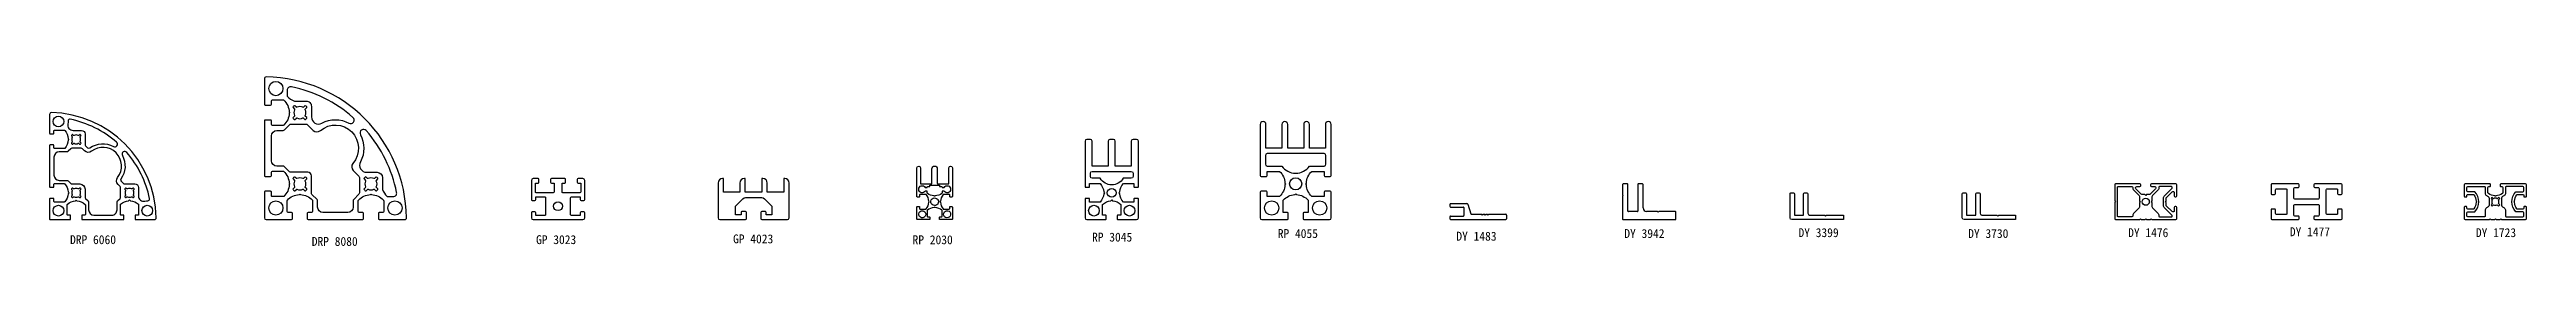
# Model space of a CAD drawing. Extents: x 2157 to 12417, y 247 to 1676.
# Drawn here: x 11023 to 12417, y 1501 to 1596 of the extents above; entities that cross this region are included whole.
import ezdxf

# ---------------------------------------------------------------- set-up
doc = ezdxf.new("R2010")
doc.units = 0
doc.header["$LTSCALE"] = 8
doc.layers.get('0').update_dxf_attribs({"linetype": 'CONTINUOUS'})
for name, color, linetype in [('3', 3, 'CONTINUOUS'), ('AM_4', 3, 'CONTINUOUS'), ('외형선', 3, 'CONTINUOUS'), ('치수', 7, 'CONTINUOUS')]:
    doc.layers.add(name, color=color, linetype=linetype)
doc.layers.add('AM_0', color=7, linetype='CONTINUOUS', lineweight=30)
doc.styles.add('궁서체', font='')
doc.styles.get('궁서체').set_extended_font_data('GungsuhChe')

msp = doc.modelspace()

# ---------------------------------------------------------------- texts
at = {"layer": 'AM_0', "color": 7, "style": '궁서체'}
for s, p in [('DRP 6060', (11034.50867432607, 1502.29474192777)), ('DRP 8080', (11170.50867146736, 1501.294744176078)), ('GP 3023', (11296.71679146331, 1502.294742823036)), ('GP 4023', (11407.57803898226, 1502.725327701546)), ('RP 2030', (11508.57804787601, 1502.225331141031)), ('RP 3045', (11609.57804329457, 1503.725326999302)), ('RP 4055', (11714.07803719911, 1505.725327650101)), ('DY 1483', (11814.5780455841, 1504.225328707231)), ('DY 3942', (11909.07804162644, 1505.725330955539)), ('DY 3399', (12007.07803891682, 1506.225332012669)), ('DY 3730', (12102.57804148853, 1505.725328683603)), ('DY 1476', (12192.57804304315, 1506.225329740733)), ('DY 1477', (12283.57804407764, 1506.725332395372)), ('DY 1723', (12388.25546983506, 1506.225332395372))]:
    msp.add_text(s, height=5, dxfattribs=at).set_placement(p)

# ---------------------------------------------------------------- linework, layer by layer
at = {"color": 7}
for p, q in [((11908.14053624644, 1535.757643887946), (11908.14053624644, 1529.857643887945)), ((11910.84053624644, 1536.057643887945), (11908.44053624644, 1536.057643887945)), ((11911.14053624644, 1520.857643887945), (11911.14053624644, 1535.757643887946)), ((11916.64053624644, 1535.757643887946), (11916.64053624644, 1520.857643887945)), ((11919.34053624644, 1536.057643887945), (11916.94053624644, 1536.057643887946)), ((11919.64053624644, 1522.557643887945), (11919.64053624644, 1535.757643887946)), ((11908.14053624644, 1529.857643887945), (11908.44053624644, 1529.557643887945)), ((11908.44053624644, 1529.557643887945), (11908.14053624644, 1529.257643887946)), ((11908.14053624644, 1529.257643887946), (11908.14053624644, 1516.357643887945)), ((11916.34053624644, 1520.557643887945), (11911.44053624644, 1520.557643887945)), ((11927.84053624644, 1520.557643887945), (11921.64053624644, 1520.557643887945)), ((11928.14053624644, 1520.257643887946), (11927.84053624644, 1520.557643887945)), ((11928.44053624644, 1520.557643887945), (11928.14053624644, 1520.257643887946)), ((11937.84053624644, 1520.557643887945), (11928.44053624644, 1520.557643887945)), ((11938.14053624644, 1516.357643887945), (11938.14053624644, 1520.257643887946)), ((11908.44053624644, 1516.057643887945), (11937.84053624644, 1516.057643887945))]:
    msp.add_line(p, q, dxfattribs=at)
for points in [[(11144.32806545853, 1571.907643803988, 0.414213562373095), (11143.82806545853, 1571.407643803988), (11143.82806545853, 1556.057643803987), (11143.82806545853, 1540.707643803987, 0.414213562373095), (11144.32806545853, 1540.207643803987), (11147.32806545853, 1540.207643803987, 0.414213562373095), (11147.82806545853, 1540.707643803987), (11147.82806545853, 1542.707643803986, -0.4142135623730973), (11148.32806545853, 1543.207643803986), (11154.39251102263, 1543.207643803987, -0.1869784904246354), (11154.72942466508, 1543.077088248431, -0.2025331344082343), (11157.82317155088, 1536.362537711633), (11158.12806545852, 1536.057643803988), (11157.82317155088, 1535.752749896343, -0.2025331344082592), (11154.72942466508, 1529.038199359543, -0.1869784904246354), (11154.39251102263, 1528.907643803989), (11148.32806545853, 1528.907643803988, -0.4142135623731213), (11147.82806545853, 1529.407643803989), (11147.82806545853, 1531.407643803987, 0.414213562373095), (11147.32806545853, 1531.907643803988), (11144.32806545853, 1531.907643803988, 0.414213562373095), (11143.82806545853, 1531.407643803988), (11143.82806545853, 1517.057643803987, 0.414213562373095), (11144.82806545853, 1516.057643803987), (11159.17806545853, 1516.057643803987, 0.414213562373095), (11159.67806545853, 1516.557643803987), (11159.67806545853, 1519.557643803987, 0.414213562373095), (11159.17806545853, 1520.057643803987), (11157.17806545853, 1520.057643803987, -0.4142135623731213), (11156.67806545853, 1520.557643803987), (11156.67806545853, 1526.622089368093, -0.1869784904246354), (11156.80862101408, 1526.959003010543, -0.2025331344082593), (11163.52317155088, 1530.052749896342), (11163.82806545853, 1530.357643803987), (11164.13295936617, 1530.052749896342, -0.2025331344082343), (11170.84750990297, 1526.959003010543, -0.1869784904246354), (11170.97806545853, 1526.622089368093), (11170.97806545852, 1520.557643803987, -0.4142135623730974), (11170.47806545852, 1520.057643803987), (11168.47806545853, 1520.057643803987, 0.414213562373095), (11167.97806545853, 1519.557643803987), (11167.97806545852, 1516.557643803987, 0.414213562373095), (11168.47806545852, 1516.057643803987), (11183.82806545853, 1516.057643803987), (11199.17806545853, 1516.057643803987, 0.414213562373095), (11199.67806545853, 1516.557643803987), (11199.67806545852, 1519.557643803987, 0.414213562373095), (11199.17806545852, 1520.057643803987), (11197.17806545853, 1520.057643803987, -0.4142135623730974), (11196.67806545853, 1520.557643803987), (11196.67806545852, 1526.622089368093, -0.1869784904246354), (11196.80862101408, 1526.959003010543, -0.2025331344082343), (11203.52317155088, 1530.052749896342), (11203.82806545852, 1530.357643803987), (11204.13295936617, 1530.052749896342, -0.2025331344082592), (11210.84750990297, 1526.959003010543, -0.1869784904246354), (11210.97806545852, 1526.622089368093), (11210.97806545852, 1520.557643803987, -0.4142135623731213), (11210.47806545852, 1520.057643803987), (11208.47806545852, 1520.057643803987, 0.414213562373095), (11207.97806545852, 1519.557643803987), (11207.97806545852, 1516.557643803987, 0.414213562373095), (11208.47806545852, 1516.057643803987), (11222.82173609105, 1516.057643803987, 0.4179260493490063), (11223.82165597248, 1517.070302031835, 0.4068176370931854), (11144.84072368637, 1596.051234317937, 0.4179260493489378), (11143.82806545853, 1595.051314436513), (11143.82806545853, 1580.707643803987, 0.4142135623730841), (11144.32806545853, 1580.207643803987), (11147.32806545853, 1580.207643803987, 0.414213562373095), (11147.82806545853, 1580.707643803987), (11147.82806545853, 1582.707643803986, -0.4142135623730973), (11148.32806545853, 1583.207643803986), (11154.39251102263, 1583.207643803987, -0.1869784904246354), (11154.72942466508, 1583.077088248431, -0.2025331344082343), (11157.82317155088, 1576.362537711632), (11158.12806545852, 1576.057643803988), (11157.82317155088, 1575.752749896342, -0.2025331344082592), (11154.72942466508, 1569.038199359543, -0.1869784904246354), (11154.39251102263, 1568.907643803987), (11148.32806545853, 1568.907643803989, -0.4142135623731213), (11147.82806545853, 1569.407643803988), (11147.82806545853, 1571.407643803988, 0.414213562373095), (11147.32806545853, 1571.907643803987)], [(11167.32806545853, 1582.557643803989, -0.4142135623731052), (11170.32806545853, 1579.557643803988), (11170.32806545853, 1573.657359710785, 0.5678444802656724), (11176.22806545852, 1570.137416529426, -0.2530365707969985), (11191.4479130768, 1570.126685074603, 0.8957970922624391), (11193.71315966612, 1573.39417121801, 0.1291950455075969), (11159.08188399025, 1590.51112606104, 0.4747192693294345), (11156.68046771309, 1588.551823896381), (11156.68046771309, 1585.490565082315, 0.1870809625309002), (11156.81115672724, 1585.153505153334, 0.1269608700319652), (11160.78668419337, 1582.557643803988)], [(11062.81190632993, 1518.857643893745), (11062.81190632993, 1524.289995181646, -0.2142556902032036), (11062.97976347279, 1524.663734559353, -0.1658533871155643), (11067.44400339923, 1526.53974096304), (11067.96190632993, 1527.057643893745), (11068.47980926064, 1526.53974096304, -0.1658533871155503), (11072.94404918707, 1524.663734559353, -0.2142556902041917), (11073.11190632993, 1524.289995181645), (11073.11190632993, 1518.857643893744, -0.4142135623738718), (11072.81190632993, 1518.557643893745), (11071.41190632993, 1518.557643893744, 0.4142135623739829), (11071.11190632993, 1518.257643893744), (11071.11190632993, 1516.357643893744, 0.414213562373872), (11071.41190632993, 1516.057643893745), (11081.95343114494, 1516.057643893744, 0.419186850947289), (11082.95328749774, 1517.074593046287, 0.4043190007470432), (11023.97885548247, 1576.049025061551, 0.4191868509473603), (11022.96190632993, 1575.049168708755), (11022.96190632993, 1574.057643893744), (11022.96190632993, 1564.507643893744, 0.414213562373872), (11023.26190632993, 1564.207643893745), (11025.16190632993, 1564.207643893744, 0.414213562373761), (11025.46190632993, 1564.507643893744), (11025.46190632993, 1565.907643893744, -0.414213562373872), (11025.76190632993, 1566.207643893743), (11031.28332531363, 1566.207643893744, -0.2109773809393193), (11031.50505110461, 1566.109727227078, -0.1763545047419707), (11033.45565089515, 1561.363899328531), (11033.76190632993, 1561.057643893744), (11033.45565089515, 1560.751388458958, -0.1763545047419888), (11031.50505110461, 1556.005560560411, -0.2109773809393192), (11031.28332531363, 1555.907643893744), (11025.76190632993, 1555.907643893744, -0.4142135623739829), (11025.46190632993, 1556.207643893744), (11025.46190632993, 1557.607643893744, 0.414213562373872), (11025.16190632993, 1557.907643893743), (11023.26190632993, 1557.907643893744, 0.414213562373872), (11022.96190632993, 1557.607643893744), (11022.96190632993, 1534.507643893745, 0.414213562373872), (11023.26190632993, 1534.207643893746), (11025.16190632993, 1534.207643893744, 0.4142135623743159), (11025.46190632993, 1534.507643893745), (11025.46190632993, 1535.907643893744, -0.4142135623743159), (11025.76190632993, 1536.207643893744), (11031.19425761783, 1536.207643893745, -0.2142556902037772), (11031.56799699554, 1536.039786750887, -0.1658533871155741), (11033.44400339923, 1531.575546824448), (11033.96190632993, 1531.057643893745), (11033.44400339923, 1530.53974096304, -0.1658533871155886), (11031.56799699554, 1526.075501036602, -0.2142556902039813), (11031.19425761783, 1525.907643893745), (11025.76190632993, 1525.907643893745, -0.4142135623744268), (11025.46190632993, 1526.207643893745), (11025.46190632993, 1527.607643893745, 0.414213562373317), (11025.16190632993, 1527.907643893744), (11023.26190632993, 1527.907643893745, 0.4142135623739829), (11022.96190632993, 1527.607643893745), (11022.96190632993, 1516.357643893744, 0.414213562373095), (11023.26190632993, 1516.057643893744), (11034.51190632993, 1516.057643893744, 0.414213562374427), (11034.81190632993, 1516.357643893744), (11034.81190632993, 1518.257643893744, 0.414213562374427), (11034.51190632993, 1518.557643893744), (11033.11190632993, 1518.557643893744, -0.414213562373761), (11032.81190632993, 1518.857643893744), (11032.81190632993, 1524.379062877436, -0.2109773809397431), (11032.9098229966, 1524.600788668424, -0.1763545047419909), (11037.65565089515, 1526.551388458957), (11037.96190632993, 1526.857643893744), (11038.26816176472, 1526.551388458957, -0.1763545047419909), (11043.01398966326, 1524.600788668424, -0.2109773809398419), (11043.11190632993, 1524.379062877436), (11043.11190632993, 1518.857643893744, -0.414213562373761), (11042.81190632993, 1518.557643893744), (11041.41190632993, 1518.557643893744, 0.4142135623743159), (11041.11190632993, 1518.257643893744), (11041.11190632993, 1516.357643893744, 0.4142135623744268), (11041.41190632993, 1516.057643893744), (11064.51190632993, 1516.057643893744, 0.414213562373095), (11064.81190632993, 1516.357643893744), (11064.81190632993, 1518.257643893744, 0.4142135623720961), (11064.51190632993, 1518.557643893746), (11063.11190632993, 1518.557643893745, -0.4142135623729841)], [(11043.27455007381, 1557.480534055805), (11044.41453798268, 1556.340546146932, 0.3664627878540923), (11045.70240487987, 1556.233578184832, -0.2875545271744487), (11058.95844009653, 1557.025395841436, 0.8980265101337889), (11060.66149159009, 1559.474130062161, 0.1282477330326162), (11034.65748036694, 1572.355632738328, 0.4906960488888267), (11033.45528327173, 1571.327476759175, -0.07117502644495927), (11033.31055511495, 1569.776255516048, 0.4848869415930696), (11036.22799990678, 1566.077316400939), (11040.98165685499, 1566.077316400939, -0.414213562373095), (11042.98165685499, 1564.077316400939), (11042.98165685499, 1558.187640836992, 0.1989123673796709)], [(11040.57820141775, 1562.966832200986, 0.4142135632096797), (11040.57820141816, 1563.391096270303), (11040.29535870531, 1563.673938983294, 0.4142135630106825), (11039.87109463614, 1563.673938983756), (11039.50571953543, 1563.308563881248, -0.3316792671941114), (11039.15090737513, 1563.256797484223, 0.2530245124869323), (11036.77290528274, 1563.256797483143, -0.3316792675281469), (11036.41809312213, 1563.308563880102), (11036.05271802269, 1563.673938981566, 0.4142135632096797), (11035.62845395337, 1563.673938981972), (11035.34561124038, 1563.39109626912, 0.4142135630106672), (11035.34561123992, 1562.966832199947), (11035.71098634243, 1562.601457099245, -0.331679267194074), (11035.76275273945, 1562.246644938941, 0.2530245124869276), (11035.76275274053, 1559.86864284655, -0.3316792675281098), (11035.71098634357, 1559.513830685944), (11035.34561124211, 1559.148455586501, 0.4142135632097034), (11035.3456112417, 1558.724191517183), (11035.62845395456, 1558.441348804193, 0.4142135630106632), (11036.05271802373, 1558.441348803731), (11036.41809312443, 1558.806723906239, -0.3316792671941052), (11036.77290528474, 1558.858490303265, 0.2530245124869283), (11039.15090737713, 1558.858490304343, -0.3316792675281018), (11039.50571953773, 1558.806723907385), (11039.87109463718, 1558.441348805921, 0.4142135632096995), (11040.29535870649, 1558.441348805515), (11040.57820141948, 1558.724191518367, 0.4142135630106822), (11040.57820141994, 1559.14845558754), (11040.21282631744, 1559.513830688242, -0.3316792671941091), (11040.16105992041, 1559.868642848546, 0.2530245124869268), (11040.16105991933, 1562.246644940937, -0.3316792675281755), (11040.21282631629, 1562.601457101543)], [(11212.92392680787, 1529.0407350727, 0.1870809625308779), (11213.26098673685, 1528.910046058557), (11216.32224555092, 1528.910046058557, 0.4747192693294285), (11218.28154771558, 1531.311462335708, 0.129195045507598), (11201.16459287255, 1565.942738011586, 0.8957970922624465), (11197.89710672914, 1563.67749142226, -0.2530365707970001), (11197.90783818396, 1548.457643803987, 0.5678444802656641), (11201.42778136532, 1542.557643803987), (11207.32806545853, 1542.557643803987, -0.414213562373087), (11210.32806545853, 1539.557643803987), (11210.32806545853, 1533.016262538838, 0.1269608700320878)], [(11076.67369551949, 1526.441644488876, -0.0711750264451315), (11078.22482117613, 1526.587393525947, 0.4906960488886561), (11079.25218572569, 1527.790267025318, 0.1280804968551451), (11066.37839249835, 1553.7572291539, 0.8980265101340433), (11063.92965827762, 1552.05417766034, -0.2875545271744591), (11063.13784062102, 1538.798142443682, 0.3664627878541379), (11063.24480858312, 1537.510275546491), (11064.35708298437, 1536.398001145237, 0.1990834164773832), (11065.06484789968, 1536.105108142994), (11070.96839275655, 1536.108993468149, -0.414213562372862), (11072.96970859165, 1534.110310169535), (11072.9728371355, 1529.356654250825, 0.484886941593374)], [(11040.57820141775, 1532.966832200986, 0.4142135632096797), (11040.57820141816, 1533.391096270303), (11040.29535870531, 1533.673938983294, 0.4142135630106825), (11039.87109463614, 1533.673938983756), (11039.50571953543, 1533.308563881248, -0.3316792671941114), (11039.15090737513, 1533.256797484223, 0.2530245124869323), (11036.77290528274, 1533.256797483143, -0.3316792675281469), (11036.41809312213, 1533.308563880102), (11036.05271802269, 1533.673938981566, 0.4142135632096797), (11035.62845395337, 1533.673938981972), (11035.34561124038, 1533.39109626912, 0.4142135630106672), (11035.34561123992, 1532.966832199947), (11035.71098634243, 1532.601457099245, -0.331679267194074), (11035.76275273945, 1532.246644938941, 0.2530245124869276), (11035.76275274053, 1529.86864284655, -0.3316792675281098), (11035.71098634357, 1529.513830685944), (11035.34561124211, 1529.148455586501, 0.4142135632097034), (11035.3456112417, 1528.724191517183), (11035.62845395456, 1528.441348804193, 0.4142135630106632), (11036.05271802373, 1528.441348803731), (11036.41809312443, 1528.806723906239, -0.3316792671941052), (11036.77290528474, 1528.858490303265, 0.2530245124869283), (11039.15090737713, 1528.858490304343, -0.3316792675281018), (11039.50571953773, 1528.806723907385), (11039.87109463718, 1528.441348805921, 0.4142135632096995), (11040.29535870649, 1528.441348805515), (11040.57820141948, 1528.724191518367, 0.4142135630106822), (11040.57820141994, 1529.14845558754), (11040.21282631744, 1529.513830688242, -0.3316792671941091), (11040.16105992041, 1529.868642848546, 0.2530245124869268), (11040.16105991933, 1532.246644940937, -0.3316792675281755), (11040.21282631629, 1532.601457101543)], [(11070.57820141775, 1532.966832200986, 0.4142135632096797), (11070.57820141816, 1533.391096270303), (11070.29535870531, 1533.673938983294, 0.4142135630106825), (11069.87109463614, 1533.673938983756), (11069.50571953543, 1533.308563881248, -0.3316792671941114), (11069.15090737513, 1533.256797484223, 0.2530245124869323), (11066.77290528274, 1533.256797483143, -0.3316792675281469), (11066.41809312213, 1533.308563880102), (11066.05271802269, 1533.673938981566, 0.4142135632096797), (11065.62845395337, 1533.673938981972), (11065.34561124038, 1533.39109626912, 0.4142135630106672), (11065.34561123992, 1532.966832199947), (11065.71098634243, 1532.601457099245, -0.331679267194074), (11065.76275273945, 1532.246644938941, 0.2530245124869276), (11065.76275274053, 1529.86864284655, -0.3316792675281098), (11065.71098634357, 1529.513830685944), (11065.34561124211, 1529.148455586501, 0.4142135632097034), (11065.3456112417, 1528.724191517183), (11065.62845395456, 1528.441348804193, 0.4142135630106632), (11066.05271802373, 1528.441348803731), (11066.41809312443, 1528.806723906239, -0.3316792671941052), (11066.77290528474, 1528.858490303265, 0.2530245124869283), (11069.15090737713, 1528.858490304343, -0.3316792675281018), (11069.50571953773, 1528.806723907385), (11069.87109463718, 1528.441348805921, 0.4142135632096995), (11070.29535870649, 1528.441348805515), (11070.57820141948, 1528.724191518367, 0.4142135630106822), (11070.57820141994, 1529.14845558754), (11070.21282631744, 1529.513830688242, -0.3316792671941091), (11070.16105992041, 1529.868642848546, 0.2530245124869268), (11070.16105991933, 1532.246644940937, -0.3316792675281755), (11070.21282631629, 1532.601457101543)], [(11517.16678942167, 1517.557643674289), (11518.06678942167, 1517.557643674289, -0.4142135623731505), (11518.36678942167, 1517.257643674289), (11518.36678942167, 1516.357643674289, -0.4142135623730397), (11518.06678942167, 1516.057643674289), (11511.31678942167, 1516.057643674289, -0.4142135623730951), (11511.01678942166, 1516.357643674289), (11511.01678942166, 1523.107643674289, -0.4142135623730396), (11511.31678942167, 1523.407643674289), (11512.21678942167, 1523.407643674289, -0.4142135623731506), (11512.51678942166, 1523.107643674289), (11512.51678942166, 1522.207643674289, 0.4142135623730673), (11512.81678942167, 1521.907643674289), (11516.07403997386, 1521.907643674289, 0.2287822455986), (11516.30897202377, 1522.021077514644, 0.1572247266616131), (11517.70951205566, 1525.750366308281), (11518.01678942166, 1526.057643674289), (11517.70951205566, 1526.364921040296, 0.1629989432191193), (11516.21678942167, 1530.207643674289), (11512.81678942167, 1530.207643674289, 0.4142135623730951), (11512.51678942166, 1529.907643674289), (11512.51678942166, 1529.007643674289, -0.4142135623730675), (11512.21678942167, 1528.707643674289), (11511.31678942167, 1528.707643674289, -0.4142135623730951), (11511.01678942166, 1529.007643674289), (11511.01678942166, 1545.057643674289, -0.4142135623731029), (11512.01678942166, 1546.057643674289), (11512.01678942166, 1546.057643674289, -0.4142135623730917), (11513.01678942166, 1545.057643674289), (11513.01678942166, 1536.357643674289, 0.4142135623730905), (11513.31678942167, 1536.057643674289), (11519.21678942167, 1536.057643674289, 0.4142135623731023), (11519.51678942166, 1536.357643674289), (11519.51678942166, 1544.557643674289, -0.4142135623731173), (11521.01678942166, 1546.057643674289), (11521.01678942166, 1546.057643674289, -0.4142135623730868), (11522.51678942166, 1544.557643674289), (11522.51678942166, 1536.357643674289, 0.4142135623730888), (11522.81678942167, 1536.057643674289), (11528.71678942167, 1536.057643674289, 0.4142135623730871), (11529.01678942167, 1536.357643674289), (11529.01678942167, 1545.057643674289, -0.4142135623730852), (11530.01678942167, 1546.057643674289), (11530.01678942167, 1546.057643674289, -0.4142135623731057), (11531.01678942167, 1545.057643674289), (11531.01678942166, 1529.007643674289, -0.4142135623730397), (11530.71678942167, 1528.707643674289), (11529.81678942167, 1528.707643674289, -0.4142135623731506), (11529.51678942166, 1529.007643674289), (11529.51678942166, 1529.907643674289, 0.4142135623730951), (11529.21678942167, 1530.207643674289), (11525.95953886947, 1530.207643674289, 0.2287822455986254), (11525.72460681956, 1530.094209833932, 0.157224726661612), (11524.32406678767, 1526.364921040297), (11524.01678942166, 1526.057643674289), (11524.32406678767, 1525.750366308282, 0.1572247266616538), (11525.72460681956, 1522.021077514646, 0.2287822455985712), (11525.95953886947, 1521.907643674289), (11529.21678942167, 1521.907643674289, 0.4142135623730951), (11529.51678942166, 1522.207643674289), (11529.51678942166, 1523.107643674289, -0.4142135623730673), (11529.81678942167, 1523.407643674289), (11530.71678942167, 1523.407643674289, -0.4142135623730951), (11531.01678942166, 1523.107643674289), (11531.01678942166, 1516.357643674289, -0.4142135623730953), (11530.71678942167, 1516.057643674289), (11523.96678942167, 1516.057643674289, -0.4142135623730951), (11523.66678942167, 1516.357643674289), (11523.66678942167, 1517.257643674289, -0.4142135623730673), (11523.96678942167, 1517.557643674289), (11524.86678942167, 1517.557643674289, 0.4142135623730953), (11525.16678942167, 1517.857643674289), (11525.16678942167, 1521.114894226487, 0.2287822455985774), (11525.05335558131, 1521.349826276398, 0.1572247266616524), (11521.32406678767, 1522.750366308282), (11521.01678942166, 1523.057643674289), (11520.70951205566, 1522.750366308282, 0.1572247266616121), (11516.98022326202, 1521.349826276396, 0.2287822455986038), (11516.86678942167, 1521.114894226487), (11516.86678942167, 1517.857643674289, 0.4142135623730675)]]:
    msp.add_lwpolyline(points, format="xyb", close=True, dxfattribs=at)
at = {"color": 7, "lineweight": -3}
for points in [[(11323.10311760236, 1539.057643921575), (11320.35311760236, 1539.057643921575, 0.414213562373095), (11319.85311760236, 1538.557643921575), (11319.85311760236, 1537.057643921575, 0.4142135623730909), (11320.35311760236, 1536.557643921575), (11321.85311760236, 1536.557643921575), (11321.85311760236, 1531.557643921575, -0.414213562373095), (11321.35311760236, 1531.057643921575), (11311.85311760236, 1531.057643921575, -0.4142135623730946), (11311.35311760236, 1531.557643921575), (11311.35311760236, 1536.557643921575), (11312.85311760236, 1536.557643921575, 0.4142135623730898), (11313.35311760236, 1537.057643921575), (11313.35311760236, 1538.557643921575, 0.4142135623730953), (11312.85311760236, 1539.057643921575), (11309.10311760236, 1539.057643921575), (11305.35311760236, 1539.057643921575, 0.4142135623730954), (11304.85311760236, 1538.557643921575), (11304.85311760236, 1537.057643921575, 0.4142135623730898), (11305.35311760236, 1536.557643921575), (11306.85311760236, 1536.557643921575), (11306.85311760236, 1531.557643921575, -0.4142135623730948), (11306.35311760236, 1531.057643921575), (11296.85311760236, 1531.057643921575, -0.414213562373095), (11296.35311760236, 1531.557643921575), (11296.35311760236, 1536.557643921575), (11297.85311760236, 1536.557643921575, 0.4142135623730909), (11298.35311760236, 1537.057643921575), (11298.35311760236, 1538.557643921575, 0.414213562373095), (11297.85311760236, 1539.057643921575), (11295.10311760236, 1539.057643921575, 0.414213562373095), (11294.10311760236, 1538.057643921575), (11294.10311760236, 1527.307643921575, 0.4142135623730984), (11294.60311760236, 1526.807643921575), (11296.10311760236, 1526.807643921575, 0.4142135623730909), (11296.60311760236, 1527.307643921575), (11296.60311760236, 1528.807643921575), (11301.60311760236, 1528.807643921575, -0.414213562373095), (11302.10311760236, 1528.307643921575), (11302.10311760236, 1518.807643921575, -0.414213562373095), (11301.60311760236, 1518.307643921575), (11296.60311760236, 1518.307643921575), (11296.60311760236, 1519.807643921575, 0.414213562373095), (11296.10311760236, 1520.307643921575), (11294.60311760236, 1520.307643921575, 0.414213562373095), (11294.10311760236, 1519.807643921575), (11294.10311760236, 1517.057643921575, 0.4142135623730951), (11295.10311760236, 1516.057643921575), (11309.10311760236, 1516.057643921575), (11323.10311760236, 1516.057643921575, 0.4142135623730953), (11324.10311760236, 1517.057643921575), (11324.10311760236, 1519.807643921575, 0.414213562373095), (11323.60311760236, 1520.307643921575), (11322.10311760236, 1520.307643921575, 0.414213562373095), (11321.60311760236, 1519.807643921575), (11321.60311760236, 1518.307643921575), (11316.60311760236, 1518.307643921575, -0.414213562373095), (11316.10311760236, 1518.807643921575), (11316.10311760236, 1528.307643921575, -0.414213562373095), (11316.60311760236, 1528.807643921575), (11321.60311760236, 1528.807643921575), (11321.60311760236, 1527.307643921575, 0.4142135623730909), (11322.10311760236, 1526.807643921575), (11323.60311760236, 1526.807643921575, 0.4142135623730981), (11324.10311760236, 1527.307643921575), (11324.10311760236, 1538.057643921575, 0.414213562373095)], [(11423.7537769393, 1516.057643817433), (11438.1537769393, 1516.057643817433, 0.4142135623730955), (11439.1537769393, 1517.057643817433), (11439.1537769393, 1536.557643817433, 0.4142135623730976), (11436.6537769393, 1539.057643817433), (11436.1537769393, 1539.057643817433), (11436.1537769393, 1531.357643817433), (11426.8537769393, 1531.357643817433), (11426.8537769393, 1536.557643817433, 0.4142135623730923), (11424.3537769393, 1539.057643817433), (11423.8537769393, 1539.057643817433), (11423.8537769393, 1531.357643817433), (11414.4537769393, 1531.357643817433), (11414.4537769393, 1539.057643817433), (11413.9537769393, 1539.057643817433, 0.4142135623730923), (11411.4537769393, 1536.557643817433), (11411.4537769393, 1531.357643817433), (11402.1537769393, 1531.357643817433), (11402.1537769393, 1539.057643817433), (11401.6537769393, 1539.057643817433, 0.414213562373095), (11399.1537769393, 1536.557643817433), (11399.1537769393, 1517.057643817433, 0.414213562373095), (11400.1537769393, 1516.057643817433), (11414.5537769393, 1516.057643817433, 0.414213562373095), (11415.0537769393, 1516.557643817433), (11415.0537769393, 1520.057643817433, 0.414213562373095), (11414.5537769393, 1520.557643817433), (11412.5537769393, 1520.557643817433, 0.4142135623730997), (11412.0537769393, 1520.057643817433), (11412.0537769393, 1518.757643817433), (11408.9037769393, 1518.757643817433), (11408.9037769393, 1523.557643817433), (11413.11799050168, 1527.771857379807, -0.1989123673796586), (11414.53220406405, 1528.357643817433), (11419.1537769393, 1528.357643817433), (11423.77534981456, 1528.357643817433, -0.1989123673796587), (11425.18956337693, 1527.771857379807), (11429.4037769393, 1523.557643817433), (11429.4037769393, 1518.757643817433), (11426.2537769393, 1518.757643817433), (11426.2537769393, 1520.057643817433, 0.4142135623730984), (11425.7537769393, 1520.557643817433), (11423.7537769393, 1520.557643817433, 0.4142135623730929), (11423.2537769393, 1520.057643817433), (11423.2537769393, 1516.557643817433, 0.4142135623730945)]]:
    msp.add_lwpolyline(points, format="xyb", close=True, dxfattribs=at)
msp.add_lwpolyline([(12288.86816657692, 1535.557641969733, 0.414213562373095), (12288.36816657692, 1536.057641969733), (12273.46816657692, 1536.057641969733, 0.414213562373095), (12272.96816657692, 1535.557641969733), (12272.96816657692, 1530.657641969733, 0.4142135623730828), (12273.46816657692, 1530.157641969733), (12274.96816657692, 1530.157641969733, 0.414213562373095), (12275.46816657692, 1530.657641969733), (12275.46816657692, 1532.707641969733, -0.414213562373095), (12275.96816657692, 1533.207641969733), (12281.46816657692, 1533.207641969733, -0.414213562373095), (12281.96816657692, 1532.707641969733), (12281.96816657692, 1519.407641969733, -0.414213562373095), (12281.46816657692, 1518.907641969733), (12275.96816657692, 1518.907641969733, -0.414213562373095), (12275.46816657692, 1519.407641969733), (12275.46816657692, 1521.457641969733, 0.4142135623730955), (12274.96816657692, 1521.957641969733), (12273.46816657692, 1521.957641969733, 0.4142135623730617), (12272.96816657692, 1521.457641969733), (12272.96816657692, 1516.557641969733, 0.414213562373095), (12273.46816657692, 1516.057641969733), (12288.36816657692, 1516.057641969733, 0.414213562373094), (12288.86816657692, 1516.557641969733), (12288.86816657692, 1517.557641969733, 0.4142135623731611), (12288.36816657692, 1518.057641969733), (12286.31816657692, 1518.057641969733, -0.4142135623731211), (12285.81816657692, 1518.557641969733), (12285.81816657692, 1524.057641969733, -0.414213562373095), (12286.31816657692, 1524.557641969733), (12299.61816657693, 1524.557641969733, -0.4142135623730849), (12300.11816657693, 1524.057641969733), (12300.11816657693, 1518.557641969733, -0.4142135623731169), (12299.61816657693, 1518.057641969733), (12297.56816657692, 1518.057641969733, 0.4142135623731146), (12297.06816657692, 1517.557641969733), (12297.06816657692, 1516.557641969733, 0.4142135623730507), (12297.56816657692, 1516.057641969733), (12312.46816657692, 1516.057641969733, 0.414213562373095), (12312.96816657692, 1516.557641969733), (12312.96816657692, 1521.457641969733, 0.4142135623730701), (12312.46816657692, 1521.957641969733), (12310.96816657692, 1521.957641969733, 0.4142135623731217), (12310.46816657692, 1521.457641969733), (12310.46816657692, 1519.407641969733, -0.414213562373095), (12309.96816657692, 1518.907641969733), (12304.46816657692, 1518.907641969733, -0.414213562373095), (12303.96816657692, 1519.407641969733), (12303.96816657692, 1532.707641969733, -0.414213562373095), (12304.46816657692, 1533.207641969733), (12309.96816657692, 1533.207641969733, -0.414213562373095), (12310.46816657692, 1532.707641969733), (12310.46816657692, 1530.657641969733, 0.414213562373095), (12310.96816657692, 1530.157641969733), (12312.46816657692, 1530.157641969733, 0.414213562373095), (12312.96816657692, 1530.657641969733), (12312.96816657692, 1535.557641969733, 0.414213562373095), (12312.46816657692, 1536.057641969733), (12297.56816657692, 1536.057641969733, 0.4142135623731394), (12297.06816657692, 1535.557641969733), (12297.06816657692, 1534.557641969732, 0.4142135623730813), (12297.56816657692, 1534.057641969732), (12299.61816657692, 1534.057641969733, -0.4142135623731169), (12300.11816657692, 1533.557641969733), (12300.11816657692, 1528.057641969733, -0.4142135623730904), (12299.61816657692, 1527.557641969733), (12286.31816657692, 1527.557641969732, -0.4142135623730997), (12285.81816657692, 1528.057641969732), (12285.81816657692, 1533.557641969732, -0.4142135623731247), (12286.31816657692, 1534.057641969732), (12288.36816657692, 1534.057641969732, 0.4142135623731169), (12288.86816657692, 1534.557641969732)], format="xyb", close=True)
at = {"color": 7}
for centre in [(11027.96190632993, 1571.057643893744), (11027.96190632993, 1521.057643893744), (11077.96190632993, 1521.057643893744)]:
    msp.add_circle(centre, 3, dxfattribs=at)
at = {"color": 7, "lineweight": -3}
msp.add_circle((11309.10311760236, 1523.557643921575), 2.5, dxfattribs=at)
at = {"color": 7}
for centre, radius, start, end in [((11908.44053624644, 1535.757643887946), 0.2999999999999829, 90, 180), ((11910.84053624644, 1535.757643887946), 0.2999999999999545, 0, 90), ((11916.94053624644, 1535.757643887946), 0.2999999999999829, 90, 180), ((11919.34053624644, 1535.757643887946), 0.2999999999999545, 0, 90), ((11911.44053624644, 1520.857643887945), 0.2999999999999829, 180, 270), ((11916.34053624644, 1520.857643887945), 0.2999999999999545, 270, 0), ((11921.64053624644, 1522.557643887945), 2, 180, 270), ((11937.84053624644, 1520.257643887946), 0.2999999999999545, 0, 90), ((11908.44053624644, 1516.357643887945), 0.2999999999999545, 180, 270), ((11937.84053624644, 1516.357643887945), 0.3000000000000114, 270, 1.302755197527456e-11)]:
    msp.add_arc(centre, radius, start, end, dxfattribs=at)
at = {"layer": '3', "color": 7}
for points in [[(11167.00884829207, 1572.199843839521, 0.04798255815416676), (11167.68586542299, 1572.876860970444, 0.3863984443279158), (11167.66652945948, 1573.279839974813), (11166.86713028527, 1574.079239149016, -0.3322382151605989), (11166.81565176333, 1574.434582476936, 0.2540961874490136), (11166.81565176333, 1577.680705131038, -0.3322382151605803), (11166.86713028527, 1578.036048458958), (11167.66652945948, 1578.835447633161, 0.3863984443279334), (11167.68586542299, 1579.23842663753, 0.04798255815417189), (11167.00884829207, 1579.915443768454, 0.3863984443278737), (11166.6058692877, 1579.896107804941), (11165.8064701135, 1579.096708630737, -0.3322382151605664), (11165.45112678558, 1579.045230108787, 0.2540961874490059), (11162.20500413147, 1579.045230108787, -0.3322382151604949), (11161.84966080355, 1579.096708630738), (11161.05026162935, 1579.896107804941, 0.3863984443278964), (11160.64728262498, 1579.915443768453, 0.04798255815416565), (11159.97026549406, 1579.23842663753, 0.3863984443278947), (11159.98960145757, 1578.835447633161), (11160.78900063178, 1578.036048458958, -0.3322382151606372), (11160.84047915373, 1577.680705131038, 0.254096187449007), (11160.84047915373, 1574.434582476936, -0.3322382151605286), (11160.78900063177, 1574.079239149016), (11159.98960145757, 1573.279839974813, 0.3863984443279158), (11159.97026549406, 1572.876860970444, 0.04798255815416577), (11160.64728262498, 1572.199843839521, 0.3863984443279735), (11161.05026162935, 1572.219179803033), (11161.84966080355, 1573.018578977236, -0.3322382151605905), (11162.20500413147, 1573.070057499186, 0.2540961874490106), (11165.45112678558, 1573.070057499187, -0.3322382151606457), (11165.8064701135, 1573.018578977237), (11166.6058692877, 1572.219179803033, 0.3863984443278544)], [(11150.82806545853, 1546.057643803988, -0.414213562373095), (11147.82806545853, 1549.057643803988), (11147.82806545853, 1556.057643803988), (11147.82806545853, 1563.057643803988, -0.414213562373095), (11150.82806545853, 1566.057643803988), (11154.41385189615, 1566.057643803988, 0.198912367379679), (11155.12095867734, 1566.350537022801), (11158.03517223971, 1569.264750585174, -0.198912367379658), (11158.7422790209, 1569.557643803988), (11167.41385189615, 1569.557643803988, -0.1989123673797207), (11168.12095867734, 1569.264750585174), (11171.29795903798, 1566.087750224536, 0.3918102325665808), (11175.37092677097, 1565.930678049824, -0.925734897004487), (11193.70109970436, 1547.600505116433, 0.3918102325665866), (11193.85817187907, 1543.527537383437), (11197.03517223971, 1540.3505370228, -0.1989123673797206), (11197.32806545853, 1539.643430241614), (11197.32806545853, 1530.971857366361, -0.198912367379658), (11197.03517223971, 1530.264750585174), (11194.12095867734, 1527.350537022801, 0.198912367379679), (11193.82806545853, 1526.643430241614), (11193.82806545853, 1523.057643803987, -0.414213562373095), (11190.82806545853, 1520.057643803987), (11183.82806545853, 1520.057643803987), (11176.82806545853, 1520.057643803987, -0.414213562373095), (11173.82806545853, 1523.057643803987), (11173.82806545853, 1526.574251668007, 0.1989123673796789), (11173.53517223971, 1527.281358449193), (11170.62095867734, 1530.195572011566, -0.198912367379658), (11170.32806545853, 1530.902678792752), (11170.32806545853, 1540.557643803988, 0.4142135623731018), (11168.32806545853, 1542.557643803988), (11158.67310044729, 1542.557643803988, -0.198912367379658), (11157.9659936661, 1542.850537022801), (11155.05178010373, 1545.764750585174, 0.1989123673796789), (11154.34467332255, 1546.057643803988)], [(11167.00884829207, 1532.199843839521, 0.04798255815416676), (11167.68586542299, 1532.876860970444, 0.3863984443279158), (11167.66652945948, 1533.279839974813), (11166.86713028527, 1534.079239149016, -0.3322382151605989), (11166.81565176333, 1534.434582476936, 0.2540961874490136), (11166.81565176333, 1537.680705131038, -0.3322382151605803), (11166.86713028527, 1538.036048458958), (11167.66652945948, 1538.835447633161, 0.3863984443279334), (11167.68586542299, 1539.23842663753, 0.04798255815417189), (11167.00884829207, 1539.915443768454, 0.3863984443278737), (11166.6058692877, 1539.896107804941), (11165.8064701135, 1539.096708630737, -0.3322382151605664), (11165.45112678558, 1539.045230108787, 0.2540961874490059), (11162.20500413147, 1539.045230108787, -0.3322382151604949), (11161.84966080355, 1539.096708630738), (11161.05026162935, 1539.896107804941, 0.3863984443278964), (11160.64728262498, 1539.915443768453, 0.04798255815416565), (11159.97026549406, 1539.23842663753, 0.3863984443278947), (11159.98960145757, 1538.835447633161), (11160.78900063178, 1538.036048458958, -0.3322382151606372), (11160.84047915373, 1537.680705131038, 0.254096187449007), (11160.84047915373, 1534.434582476936, -0.3322382151605286), (11160.78900063177, 1534.079239149016), (11159.98960145757, 1533.279839974813, 0.3863984443279158), (11159.97026549406, 1532.876860970444, 0.04798255815416577), (11160.64728262498, 1532.199843839521, 0.3863984443279735), (11161.05026162935, 1532.219179803033), (11161.84966080355, 1533.018578977236, -0.3322382151605905), (11162.20500413147, 1533.070057499186, 0.2540961874490106), (11165.45112678558, 1533.070057499187, -0.3322382151606457), (11165.8064701135, 1533.018578977237), (11166.6058692877, 1532.219179803033, 0.3863984443278544)], [(11207.00884829207, 1532.199843839521, 0.04798255815416676), (11207.68586542299, 1532.876860970444, 0.3863984443279158), (11207.66652945948, 1533.279839974813), (11206.86713028527, 1534.079239149016, -0.3322382151605989), (11206.81565176333, 1534.434582476936, 0.2540961874490136), (11206.81565176333, 1537.680705131038, -0.3322382151605803), (11206.86713028527, 1538.036048458958), (11207.66652945948, 1538.835447633161, 0.3863984443279334), (11207.68586542299, 1539.23842663753, 0.04798255815417189), (11207.00884829207, 1539.915443768454, 0.3863984443278737), (11206.6058692877, 1539.896107804941), (11205.8064701135, 1539.096708630737, -0.3322382151605664), (11205.45112678558, 1539.045230108787, 0.2540961874490059), (11202.20500413147, 1539.045230108787, -0.3322382151604949), (11201.84966080355, 1539.096708630738), (11201.05026162935, 1539.896107804941, 0.3863984443278964), (11200.64728262498, 1539.915443768453, 0.04798255815416565), (11199.97026549406, 1539.23842663753, 0.3863984443278947), (11199.98960145757, 1538.835447633161), (11200.78900063178, 1538.036048458958, -0.3322382151606372), (11200.84047915373, 1537.680705131038, 0.254096187449007), (11200.84047915373, 1534.434582476936, -0.3322382151605286), (11200.78900063177, 1534.079239149016), (11199.98960145757, 1533.279839974813, 0.3863984443279158), (11199.97026549406, 1532.876860970444, 0.04798255815416577), (11200.64728262498, 1532.199843839521, 0.3863984443279735), (11201.05026162935, 1532.219179803033), (11201.84966080355, 1533.018578977236, -0.3322382151605905), (11202.20500413147, 1533.070057499186, 0.2540961874490106), (11205.45112678558, 1533.070057499187, -0.3322382151606457), (11205.8064701135, 1533.018578977237), (11206.6058692877, 1532.219179803033, 0.3863984443278544)]]:
    msp.add_lwpolyline(points, format="xyb", close=True, dxfattribs=at)
at = {"layer": '3', "color": 7, "lineweight": -3}
for points in [[(11624.10377708358, 1516.057643965319), (11634.65377708358, 1516.057643965319, 0.4142135623730945), (11635.65377708358, 1517.057643965319), (11635.65377708358, 1527.607643965318, 0.414213562373095), (11635.35377708358, 1527.907643965319), (11633.45377708358, 1527.907643965319, 0.414213562373095), (11633.15377708358, 1527.607643965318), (11633.15377708358, 1525.907643965319), (11627.20148398801, 1525.907643965319, -0.1736611223910893), (11625.17168001428, 1530.539741034615), (11624.65377708358, 1531.057643965319), (11625.17168001428, 1531.575546896022, -0.1736611223910911), (11627.20148398801, 1536.207643965319), (11633.15377708358, 1536.207643965319), (11633.15377708358, 1534.507643965318, 0.414213562373095), (11633.45377708358, 1534.207643965319), (11635.35377708358, 1534.207643965319, 0.4142135623730953), (11635.65377708358, 1534.507643965318), (11635.65377708358, 1560.057643965319, 0.414213562373095), (11634.65377708358, 1561.057643965319), (11632.65377708358, 1561.057643965319, 0.4142135623730953), (11631.65377708358, 1560.057643965319), (11631.65377708358, 1546.057643965319), (11622.65377708358, 1546.057643965319), (11622.65377708358, 1560.057643965319, 0.414213562373095), (11621.65377708358, 1561.057643965319), (11619.65377708358, 1561.057643965319, 0.414213562373095), (11618.65377708358, 1560.057643965319), (11618.65377708358, 1546.057643965319), (11609.65377708358, 1546.057643965319), (11609.65377708358, 1560.057643965319, 0.4142135623730948), (11608.65377708358, 1561.057643965319), (11606.65377708358, 1561.057643965319, 0.414213562373095), (11605.65377708358, 1560.057643965319), (11605.65377708358, 1534.507643965318, 0.414213562373095), (11605.95377708358, 1534.207643965319), (11607.85377708358, 1534.207643965319, 0.414213562373095), (11608.15377708358, 1534.507643965318), (11608.15377708358, 1536.207643965319), (11614.10607017915, 1536.207643965319, -0.1736611223910893), (11616.13587415287, 1531.575546896022), (11616.65377708358, 1531.057643965319), (11616.13587415287, 1530.539741034615, -0.1736611223910911), (11614.10607017915, 1525.907643965319), (11608.15377708358, 1525.907643965319), (11608.15377708358, 1527.607643965318, 0.414213562373095), (11607.85377708358, 1527.907643965319), (11605.95377708358, 1527.907643965319, 0.414213562373095), (11605.65377708358, 1527.607643965318), (11605.65377708358, 1517.057643965319, 0.414213562373095), (11606.65377708358, 1516.057643965319), (11617.20377708358, 1516.057643965319, 0.4142135623730955), (11617.50377708358, 1516.357643965318), (11617.50377708358, 1518.257643965318, 0.414213562373095), (11617.20377708358, 1518.557643965319), (11615.50377708358, 1518.557643965319), (11615.50377708358, 1524.509937060889, -0.1736611223910893), (11620.13587415287, 1526.539741034615), (11620.65377708358, 1527.057643965319), (11621.17168001428, 1526.539741034615, -0.1736611223910911), (11625.80377708358, 1524.509937060889), (11625.80377708358, 1518.557643965319), (11624.10377708358, 1518.557643965319, 0.414213562373095), (11623.80377708358, 1518.257643965318), (11623.80377708358, 1516.357643965318, 0.4142135623730953)], [(11743.15377725527, 1516.057643965254, 0.4142135623730953), (11744.15377725527, 1517.057643965254), (11744.15377725527, 1531.407643965254, 0.414213562373095), (11743.65377725527, 1531.907643965254), (11740.65377725527, 1531.907643965254, 0.414213562373095), (11740.15377725527, 1531.407643965254), (11740.15377725527, 1529.057643965254), (11733.23116096594, 1529.057643965254, -0.1960205843365111), (11730.16768764404, 1535.543733576485), (11729.65377725527, 1536.057643965254), (11730.16768764404, 1536.571554354022, -0.19602058433651), (11733.23116096594, 1543.057643965254), (11740.15377725527, 1543.057643965254), (11740.15377725527, 1540.707643965254, 0.414213562373095), (11740.65377725527, 1540.207643965254), (11743.65377725527, 1540.207643965254, 0.414213562373095), (11744.15377725527, 1540.707643965254), (11744.15377725527, 1569.432643965254, 0.414213562373095), (11742.52877725527, 1571.057643965254, 0.414213562373095), (11740.90377725527, 1569.432643965254), (11740.90377725527, 1556.057643965254), (11731.90377725527, 1556.057643965254), (11731.90377725527, 1569.432643965254, 0.4142135623730904), (11730.27877725527, 1571.057643965254, 0.4142135623730948), (11728.65377725527, 1569.432643965254), (11728.65377725527, 1556.057643965254), (11719.65377725527, 1556.057643965254), (11719.65377725527, 1569.432643965254, 0.4142135623731106), (11718.02877725527, 1571.057643965254), (11718.02877725527, 1571.057643965254, 0.4142135623730896), (11716.40377725527, 1569.432643965254), (11716.40377725527, 1556.057643965254), (11707.40377725527, 1556.057643965254), (11707.40377725527, 1569.432643965254, 0.4142135623731003), (11705.77877725527, 1571.057643965254), (11705.77877725527, 1571.057643965254, 0.4142135623730975), (11704.15377725527, 1569.432643965254), (11704.15377725527, 1540.707643965254, 0.4142135623730951), (11704.65377725527, 1540.207643965254), (11707.65377725527, 1540.207643965254, 0.414213562373095), (11708.15377725527, 1540.707643965254), (11708.15377725527, 1543.057643965254), (11715.07639354461, 1543.057643965254, -0.196020584336511), (11718.13986686651, 1536.571554354022), (11718.65377725527, 1536.057643965254), (11718.13986686651, 1535.543733576485, -0.1960205843365099), (11715.07639354461, 1529.057643965254), (11708.15377725527, 1529.057643965254), (11708.15377725527, 1531.407643965254, 0.414213562373095), (11707.65377725527, 1531.907643965254), (11704.65377725527, 1531.907643965254, 0.414213562373095), (11704.15377725527, 1531.407643965254), (11704.15377725527, 1517.057643965254, 0.414213562373095), (11705.15377725527, 1516.057643965254), (11719.50377725527, 1516.057643965254, 0.414213562373095), (11720.00377725527, 1516.557643965254), (11720.00377725527, 1519.557643965254, 0.414213562373095), (11719.50377725527, 1520.057643965254), (11717.15377725527, 1520.057643965254), (11717.15377725527, 1526.980260254586, -0.196020584336511), (11723.63986686651, 1530.043733576485), (11724.15377725527, 1530.557643965254), (11724.66768764404, 1530.043733576485, -0.19602058433651), (11731.15377725527, 1526.980260254586), (11731.15377725527, 1520.057643965254), (11728.80377725527, 1520.057643965254, 0.414213562373095), (11728.30377725527, 1519.557643965254), (11728.30377725527, 1516.557643965254, 0.414213562373095), (11728.80377725527, 1516.057643965254)], [(11741.15377725527, 1552.057643965254, 0.4142135623730963), (11740.15377725527, 1553.057643965254), (11708.15377725527, 1553.057643965254, 0.414213562373095), (11707.15377725527, 1552.057643965254), (11707.15377725527, 1547.057643965254, 0.414213562373095), (11708.15377725527, 1546.057643965254), (11716.40781056286, 1546.057643965254, 0.242957798666628), (11724.15377725527, 1542.057643965254, 0.2429577986666281), (11731.89974394769, 1546.057643965254), (11740.15377725527, 1546.057643965254, 0.4142135623730945), (11741.15377725527, 1547.057643965254)], [(11620.65377708358, 1535.557643965319, -0.2638094469006612), (11614.21735727129, 1539.207643965319), (11609.65377708358, 1539.207643965319, -0.4142135623730979), (11608.65377708358, 1540.207643965319), (11608.65377708358, 1542.057643965319, -0.414213562373094), (11609.65377708358, 1543.057643965319), (11631.65377708358, 1543.057643965319, -0.4142135623730966), (11632.65377708358, 1542.057643965319), (11632.65377708358, 1540.207643965319, -0.414213562373095), (11631.65377708358, 1539.207643965319), (11627.09019689587, 1539.207643965319, -0.2638094469006602)]]:
    msp.add_lwpolyline(points, format="xyb", close=True, dxfattribs=at)
at = {"layer": '3', "color": 7}
for centre in [(11150.32806545853, 1589.557643803987), (11150.32806545853, 1522.557643803987), (11217.32806545853, 1522.557643803987)]:
    msp.add_circle(centre, 4, dxfattribs=at)
at = {"layer": '3', "color": 7, "lineweight": -3}
for centre, radius in [((11620.65377708358, 1531.057643965319), 2.5), ((11724.15377725527, 1536.057643965254), 3.4), ((11610.65377708358, 1521.057643965319), 3), ((11630.65377708358, 1521.057643965319), 3), ((11710.65377725527, 1522.557643965254), 4), ((11737.65377725527, 1522.557643965254), 4)]:
    msp.add_circle(centre, radius, dxfattribs=at)
at = {"layer": 'AM_0', "color": 7}
for points in [[(11041.45479954875, 1555.764750674931, 0.1989123673795744), (11040.74769276756, 1556.057643893744), (11035.57611989231, 1556.057643893744, 0.1989123673795118), (11034.86901311112, 1555.76475067493), (11033.45479954875, 1554.350537112558, -0.1989123673795327), (11032.74769276756, 1554.057643893744), (11028.46190632993, 1554.057643893744, 0.414213562373095), (11025.46190632993, 1551.057643893744), (11025.46190632993, 1541.057643893745, 0.414213562373095), (11028.46190632993, 1538.057643893745), (11032.74769276756, 1538.057643893745, -0.1989123673795953), (11033.45479954874, 1537.764750674931), (11034.86901311112, 1536.350537112558, 0.1989123673796997), (11035.57611989231, 1536.057643893744), (11039.96190632993, 1536.057643893744, -0.414213562373095), (11042.96190632993, 1533.057643893744), (11042.96190632993, 1528.671857456118, 0.1989123673795173), (11043.25479954875, 1527.964750674932), (11044.66901311112, 1526.550537112556, -0.1989123673796254), (11044.96190632993, 1525.84343033137), (11044.96190632993, 1521.557643893744, 0.4142135623731394), (11047.96190632993, 1518.557643893745), (11057.96190632993, 1518.557643893744, 0.4142135623730506), (11060.96190632993, 1521.557643893745), (11060.96190632993, 1525.843430331372, -0.1989123673795622), (11061.25479954875, 1526.550537112559), (11062.66901311112, 1527.964750674931, 0.1989123673797178), (11062.96190632993, 1528.671857456118), (11062.96190632993, 1533.843430331372, 0.1989123673796227), (11062.66901311112, 1534.550537112559), (11061.52939684318, 1535.6901533805, -0.3771175306804897), (11061.27542588523, 1539.643955983989, 0.8792848739389838), (11046.54821842018, 1554.371163449037, -0.3771175306803723), (11042.59441581669, 1554.625134406991)], [(12002.85019535791, 1531.057643177514), (12004.25019535791, 1531.057643177514, -0.4142135623730601), (12004.75019535791, 1530.557643177514), (12004.75019535791, 1518.557643177514), (12009.95019535791, 1518.557643177514), (12009.95019535791, 1530.557643177513, -0.4142135623730946), (12010.45019535791, 1531.057643177513), (12011.85019535791, 1531.057643177513, -0.4142135623730959), (12012.35019535791, 1530.557643177513), (12012.35019535791, 1519.557643177514, 0.414213562373095), (12013.35019535791, 1518.557643177514), (12021.85019535791, 1518.557643177514), (12022.35019535791, 1518.057643177514), (12022.85019535791, 1518.557643177514), (12032.35019535791, 1518.557643177514), (12032.35019535791, 1516.057643177514), (12003.35019535791, 1516.057643177514, -0.414213562373095), (12002.35019535791, 1517.057643177514), (12002.35019535791, 1530.557643177514, -0.4142135623731089)], [(12099.7645942163, 1531.057643803987), (12101.16459421629, 1531.057643803987, -0.4142135623730601), (12101.66459421629, 1530.557643803987), (12101.6645942163, 1518.557643803987), (12106.86459421629, 1518.557643803987), (12106.86459421629, 1530.557643803987, -0.4142135623730946), (12107.36459421629, 1531.057643803987), (12108.7645942163, 1531.057643803987, -0.4142135623730959), (12109.2645942163, 1530.557643803987), (12109.2645942163, 1519.557643803987, 0.414213562373095), (12110.2645942163, 1518.557643803987), (12118.76459421629, 1518.557643803987), (12119.2645942163, 1518.057643803987), (12119.7645942163, 1518.557643803987), (12129.2645942163, 1518.557643803987), (12129.2645942163, 1516.057643803987), (12100.2645942163, 1516.057643803987, -0.414213562373095), (12099.2645942163, 1517.057643803987), (12099.2645942163, 1530.557643803987, -0.4142135623731089)]]:
    msp.add_lwpolyline(points, format="xyb", close=True, dxfattribs=at)
at = {"layer": 'AM_4', "color": 7}
for points in [[(11525.16678942167, 1532.057643674289), (11525.16678942167, 1531.000393122091, -0.2287822455984598), (11525.05335558131, 1530.765461072182, -0.1572247266616185), (11521.32406678767, 1529.364921040296), (11521.01678942166, 1529.057643674289), (11520.70951205566, 1529.364921040296, -0.1572247266616561), (11516.98022326202, 1530.76546107218, -0.2287822455985874), (11516.86678942167, 1531.000393122091), (11516.86678942167, 1532.057643674289), (11515.74884022923, 1532.057643674289, -3.732050807568914), (11515.74884022923, 1534.057643674289), (11516.86678942167, 1534.057643674289), (11516.86678942167, 1534.257643674289, -0.4142135623730396), (11517.16678942167, 1534.557643674289), (11518.06678942167, 1534.557643674289, 0.414213562372984), (11518.36678942167, 1534.857643674289), (11518.36678942167, 1535.307643674289), (11523.66678942167, 1535.307643674289), (11523.66678942167, 1534.857643674289, 0.4142135623730951), (11523.96678942167, 1534.557643674289), (11524.86678942167, 1534.557643674289, -0.4142135623729563), (11525.16678942167, 1534.257643674289), (11525.16678942167, 1534.057643674289), (11526.2847386141, 1534.057643674289, -3.732050807568874), (11526.2847386141, 1532.057643674289)], [(11515.97692257735, 1519.454982335879, -49.57603292462467), (11515.93852777284, 1519.61164882735, -0.0201710371122267)], [(11522.14269078406, 1527.889267577323, -0.2605779136697833), (11523.16678942167, 1526.057643674289, -3.837623787514244)], [(11529.97692257735, 1519.454982335879, -10.02366586748639), (11529.67000913678, 1520.183194461042, -0.0997639000760875)]]:
    msp.add_lwpolyline(points, format="xyb", close=True, dxfattribs=at)
at = {"layer": '외형선', "color": 0}
for points in [[(12207.56417784527, 1534.557644263444, -0.6681786379192973), (12208.0591525921, 1533.362669516613), (12205.04702055774, 1530.350537482257, -0.1989123673796665), (12204.33991377656, 1530.057644263444), (12203.00412733893, 1530.057644263444), (12202.50412733893, 1529.557644263444), (12202.00412733893, 1530.057644263444), (12200.6683409013, 1530.057644263444, -0.1989123673796647), (12199.96123412012, 1530.350537482257), (12196.94910208576, 1533.362669516613, -0.6681786379192902), (12197.44407683259, 1534.557644263444), (12199.25412733893, 1534.557644263444, 0.4142135623730987), (12199.75412733893, 1535.057644263444), (12199.75412733893, 1535.557644263444, 0.4142135623730612), (12199.25412733893, 1536.057644263444), (12185.50412733893, 1536.057644263444, 0.4142135623730956), (12185.00412733893, 1535.557644263444), (12185.00412733893, 1526.557644263444), (12185.50412733893, 1526.057644263444), (12185.00412733893, 1525.557644263444), (12185.00412733893, 1516.557644263444, 0.414213562373095), (12185.50412733893, 1516.057644263444), (12199.00412733893, 1516.057644263444), (12199.50412733893, 1516.557644263444), (12200.00412733893, 1516.057644263444), (12202.00412733893, 1516.057644263444), (12202.50412733893, 1516.557644263444), (12203.00412733893, 1516.057644263444), (12205.00412733893, 1516.057644263444), (12205.50412733893, 1516.557644263444), (12206.00412733893, 1516.057644263444), (12219.50412733893, 1516.057644263444, 0.4142135623730955), (12220.00412733893, 1516.557644263444), (12220.00412733893, 1522.807644263444, 0.414213562373106), (12219.50412733893, 1523.307644263444), (12219.00412733893, 1523.307644263444, 0.414213562373094), (12218.50412733893, 1522.807644263444), (12218.50412733893, 1520.997593757105, -0.6681786379192974), (12217.3091525921, 1520.502619010275), (12214.00412733893, 1523.807644263444), (12214.00412733893, 1525.557644263444), (12213.50412733893, 1526.057644263444), (12214.00412733893, 1526.557644263444), (12214.00412733893, 1528.307644263444), (12217.3091525921, 1531.612669516613, -0.6681786379192901), (12218.50412733893, 1531.117694769783), (12218.50412733893, 1529.307644263444, 0.4142135623730987), (12219.00412733893, 1528.807644263444), (12219.50412733893, 1528.807644263444, 0.4142135623730807), (12220.00412733893, 1529.307644263444), (12220.00412733893, 1535.557644263444, 0.4142135623730924), (12219.50412733893, 1536.057644263444), (12205.75412733893, 1536.057644263444, 0.4142135623731061), (12205.25412733893, 1535.557644263444), (12205.25412733893, 1535.057644263444, 0.4142135623730747), (12205.75412733893, 1534.557644263444)], [(12194.74407683259, 1534.557644263444, -0.4142135623730992), (12195.24407683259, 1534.057644263444), (12195.24407683259, 1533.360587988596, 0.1989123673796495), (12195.53697005141, 1532.65348120741), (12198.71123412012, 1529.479217138698, -0.1989123673796527), (12199.00412733893, 1528.772110357511), (12199.00412733893, 1526.557644263444), (12199.50412733893, 1526.057644263444), (12199.00412733893, 1525.557644263444), (12199.00412733893, 1523.343178169376, -0.198912367379646), (12198.71123412012, 1522.63607138819), (12195.53697005141, 1519.461807319478, 0.1989123673796492), (12195.24407683259, 1518.754700538292), (12195.24407683259, 1518.057644263444, -0.414213562373095), (12194.74407683259, 1517.557644263444), (12187.00412733893, 1517.557644263444, -0.414213562373095), (12186.50412733893, 1518.057644263444), (12186.50412733893, 1534.057644263444, -0.4142135623730893), (12187.00412733893, 1534.557644263444)], [(12217.27925360478, 1533.704090872851, 0.6681786379193121), (12216.92570021419, 1534.557644263444), (12210.26417784527, 1534.557644263444, 0.4142135623730939), (12209.76417784527, 1534.057644263444), (12209.76417784527, 1533.360587988596, -0.1989123673796444), (12209.47128462646, 1532.65348120741), (12206.29702055774, 1529.479217138698, 0.1989123673796485), (12206.00412733893, 1528.772110357511), (12206.00412733893, 1526.557644263444), (12205.50412733893, 1526.057644263444), (12206.00412733893, 1525.557644263444), (12206.00412733893, 1523.343178169377, 0.1989123673796635), (12206.29702055774, 1522.63607138819), (12209.47128462646, 1519.461807319478, -0.1989123673796408), (12209.76417784527, 1518.754700538292), (12209.76417784527, 1518.057644263444, 0.4142135623730811), (12210.26417784527, 1517.557644263444), (12216.92570021419, 1517.557644263444, 0.6681786379193005), (12217.27925360478, 1518.411197654037), (12212.79702055774, 1522.893430701071, -0.198912367379662), (12212.50412733893, 1523.600537482258), (12212.50412733893, 1528.51475104463, -0.1989123673796626), (12212.79702055774, 1529.221857825817)], [(12403.15874073511, 1530.641733467335, -0.1469489638471942), (12399.52142488818, 1529.364680961515), (12399.2143858964, 1529.057641969733), (12398.90734690462, 1529.364680961515, -0.146948963847194), (12395.27003105769, 1530.641733467335, -0.2397765261584757), (12395.0643858964, 1531.045905743633), (12395.0643858964, 1534.057641969733, -0.414213562373095), (12395.5643858964, 1534.557641969733), (12396.1643858964, 1534.557641969733, 0.4142135623729842), (12396.4643858964, 1534.857641969733), (12396.4643858964, 1535.757641969733, 0.4142135623730394), (12396.1643858964, 1536.057641969733), (12382.2143858964, 1536.057641969733, 0.414213562373095), (12381.7143858964, 1535.557641969733), (12381.7143858964, 1529.107641969733, 0.4142135623732615), (12382.0143858964, 1528.807641969733), (12382.9143858964, 1528.807641969732, 0.4142135623728175), (12383.2143858964, 1529.107641969733), (12383.2143858964, 1529.707641969733, -0.414213562373095), (12383.7143858964, 1530.207641969733), (12386.7261221225, 1530.207641969733, -0.2397765261586233), (12387.1302943988, 1530.001996808442, -0.1469489638471871), (12388.40734690462, 1526.364680961515), (12388.7143858964, 1526.057641969733), (12388.40734690462, 1525.750602977951, -0.146948963847196), (12387.1302943988, 1522.113287131023, -0.2397765261585506), (12386.7261221225, 1521.907641969733), (12383.7143858964, 1521.907641969733, -0.4142135623730615), (12383.2143858964, 1522.407641969733), (12383.2143858964, 1523.007641969733, 0.4142135623728177), (12382.9143858964, 1523.307641969733), (12382.0143858964, 1523.307641969733, 0.4142135623732618), (12381.7143858964, 1523.007641969733), (12381.7143858964, 1516.557641969733, 0.414213562373095), (12382.2143858964, 1516.057641969733), (12395.7143858964, 1516.057641969733), (12396.2143858964, 1516.557641969732), (12396.7143858964, 1516.057641969733), (12398.7143858964, 1516.057641969733), (12399.2143858964, 1516.557641969732), (12399.7143858964, 1516.057641969733), (12401.7143858964, 1516.057641969733), (12402.2143858964, 1516.557641969732), (12402.7143858964, 1516.057641969733), (12416.2143858964, 1516.057641969733, 0.414213562373095), (12416.7143858964, 1516.557641969733), (12416.7143858964, 1523.007641969733, 0.4142135623732615), (12416.4143858964, 1523.307641969733), (12415.5143858964, 1523.307641969733, 0.4142135623728175), (12415.2143858964, 1523.007641969733), (12415.2143858964, 1522.407641969733, -0.4142135623730617), (12414.7143858964, 1521.907641969733), (12411.7026496703, 1521.907641969733, -0.2397765261585505), (12411.298477394, 1522.113287131023, -0.1469489638471959), (12410.02142488818, 1525.750602977951), (12409.7143858964, 1526.057641969733), (12410.02142488818, 1526.364680961515, -0.1469489638471871), (12411.298477394, 1530.001996808442, -0.2397765261586233), (12411.7026496703, 1530.207641969733), (12414.7143858964, 1530.207641969733, -0.414213562373095), (12415.2143858964, 1529.707641969733), (12415.2143858964, 1529.107641969733, 0.4142135623728175), (12415.5143858964, 1528.807641969733), (12416.4143858964, 1528.807641969733, 0.4142135623732615), (12416.7143858964, 1529.107641969733), (12416.7143858964, 1535.557641969733, 0.414213562373095), (12416.2143858964, 1536.057641969733), (12402.2643858964, 1536.057641969733, 0.4142135623730395), (12401.9643858964, 1535.757641969733), (12401.9643858964, 1534.857641969733, 0.4142135623729841), (12402.2643858964, 1534.557641969733), (12402.8643858964, 1534.557641969733, -0.414213562373095), (12403.3643858964, 1534.057641969733), (12403.3643858964, 1531.045905743633, -0.2397765261584757)], [(12395.20351633119, 1528.90551464069, -0.2713030576848168), (12395.7143858964, 1528.03330399081), (12395.7143858964, 1524.081979948656, -0.2713030576848016), (12395.20351633119, 1523.209769298776, 0.04779177872103704), (12393.91855256306, 1522.318165055328, 0.2206503146934243), (12393.5643858964, 1521.554686630255), (12393.5643858964, 1518.057641969733, -0.4142135623731367), (12393.0643858964, 1517.557641969733), (12383.7143858964, 1517.557641969733, -0.4142135623730617), (12383.2143858964, 1518.057641969733), (12383.2143858964, 1519.907641969733, -0.4142135623731283), (12383.7143858964, 1520.407641969733), (12387.65723874667, 1520.407641969733, 0.3994950707476532), (12387.65723874667, 1531.707641969733), (12383.7143858964, 1531.707641969733, -0.4142135623731949), (12383.2143858964, 1532.207641969733), (12383.2143858964, 1534.057641969733, -0.4142135623730617), (12383.7143858964, 1534.557641969733), (12393.0643858964, 1534.557641969733, -0.4142135623731283), (12393.5643858964, 1534.057641969733), (12393.5643858964, 1530.560597309204, 0.2206503146956271), (12393.91855256307, 1529.79711888413, 0.04779177872062543)], [(12403.22525546161, 1528.90551464069, 0.2713030576848168), (12402.7143858964, 1528.03330399081), (12402.7143858964, 1524.081979948656, 0.2713030576848016), (12403.22525546161, 1523.209769298776, -0.04779177872103704), (12404.51021922975, 1522.318165055328, -0.2206503146934243), (12404.8643858964, 1521.554686630255), (12404.8643858964, 1518.057641969733, 0.4142135623731367), (12405.3643858964, 1517.557641969733), (12414.7143858964, 1517.557641969733, 0.4142135623730617), (12415.2143858964, 1518.057641969733), (12415.2143858964, 1519.907641969733, 0.4142135623731283), (12414.7143858964, 1520.407641969733), (12410.77153304613, 1520.407641969733, -0.3994950707476532), (12410.77153304613, 1531.707641969733), (12414.7143858964, 1531.707641969733, 0.4142135623731949), (12415.2143858964, 1532.207641969733), (12415.2143858964, 1534.057641969733, 0.4142135623730617), (12414.7143858964, 1534.557641969733), (12405.3643858964, 1534.557641969733, 0.4142135623731283), (12404.8643858964, 1534.057641969733), (12404.8643858964, 1530.560597309204, -0.2206503146956271), (12404.51021922974, 1529.79711888413, -0.04779177872062543)], [(12396.76918243947, 1524.319545293989, 0.0839202169002983), (12397.47628922066, 1523.612438512803), (12398.19863289323, 1524.334782185375, 0.2728421326633922), (12400.23013889957, 1524.334782185376), (12400.95248257215, 1523.612438512803, 0.08392021690026744), (12401.65958935333, 1524.319545293989), (12400.93724568076, 1525.041888966563, 0.2728421326631554), (12400.93724568076, 1527.073394972902), (12401.65958935333, 1527.795738645474, 0.08392021690030277), (12400.95248257214, 1528.50284542666), (12400.23013889957, 1527.780501754087, 0.2728421326632894), (12398.19863289323, 1527.780501754087), (12397.47628922066, 1528.502845426659, 0.08392021690030685), (12396.76918243947, 1527.795738645473), (12397.49152611205, 1527.073394972901, 0.2728421326632255), (12397.49152611205, 1525.041888966561)]]:
    msp.add_lwpolyline(points, format="xyb", close=True, dxfattribs=at)
msp.add_circle((12202.50412733893, 1526.057644263444), 2, dxfattribs=at)
at = {"layer": '치수', "color": 7}
for p, q in [((11810.85688726443, 1524.557643803987), (11810.85688726443, 1523.557643803987)), ((11811.35688726443, 1525.057643803987), (11820.4965076544, 1525.057643803987)), ((11811.35688726443, 1523.057643803987), (11818.55688726443, 1523.057643803987)), ((11818.85688726443, 1522.757643803987), (11818.85688726443, 1518.357643803987)), ((11820.97084930343, 1524.715757686995), (11822.78851004103, 1519.262775474182)), ((11810.85688726443, 1517.557643803987), (11810.85688726443, 1516.557643803987)), ((11811.35688726443, 1518.057643803987), (11818.55688726443, 1518.057643803987)), ((11811.35688726443, 1516.057643803987), (11842.35688726443, 1516.057643803987)), ((11823.07311503045, 1519.057643803987), (11828.85688726443, 1519.057643803987)), ((11829.35688726443, 1518.557643803987), (11828.85688726443, 1519.057643803987)), ((11829.35688726443, 1518.557643803987), (11829.85688726443, 1519.057643803987)), ((11829.85688726443, 1519.057643803987), (11830.35688726443, 1519.057643803987)), ((11830.85688726443, 1518.557643803987), (11830.35688726443, 1519.057643803987)), ((11830.85688726443, 1518.557643803987), (11831.35688726443, 1519.057643803987)), ((11831.35688726443, 1519.057643803987), (11831.85688726443, 1519.057643803987)), ((11832.35688726443, 1518.557643803987), (11831.85688726443, 1519.057643803987)), ((11832.35688726443, 1518.557643803987), (11832.85688726443, 1519.057643803987)), ((11832.85688726443, 1519.057643803987), (11842.35688726443, 1519.057643803987)), ((11842.85688726443, 1518.557643803987), (11842.85688726443, 1516.557643803987))]:
    msp.add_line(p, q, dxfattribs=at)
for centre, radius, start, end in [((11811.35688726443, 1524.557643803987), 0.5, 90, 180), ((11811.35688726443, 1523.557643803987), 0.5, 180, 270), ((11818.55688726443, 1522.757643803987), 0.3, 0, 90), ((11820.4965076544, 1524.557643803987), 0.5, 18.43494882289327, 90), ((11823.07311503045, 1519.357643803987), 0.3, 198.4349488228932, 270), ((11811.35688726443, 1517.557643803987), 0.5, 90, 180), ((11811.35688726443, 1516.557643803987), 0.5, 180, 270), ((11818.55688726443, 1518.357643803987), 0.3, 270, 0), ((11842.35688726443, 1518.557643803987), 0.5, 0, 90), ((11842.35688726443, 1516.557643803987), 0.5, 270, 0)]:
    msp.add_arc(centre, radius, start, end, dxfattribs=at)

msp.set_redraw_order([(e.dxf.handle, doc.entitydb.next_handle()) for e in msp.query("TEXT MTEXT ATTDEF DIMENSION ARC_DIMENSION")])  # texts and dimensions are drawn at this point

doc.saveas('drawing.dxf')
